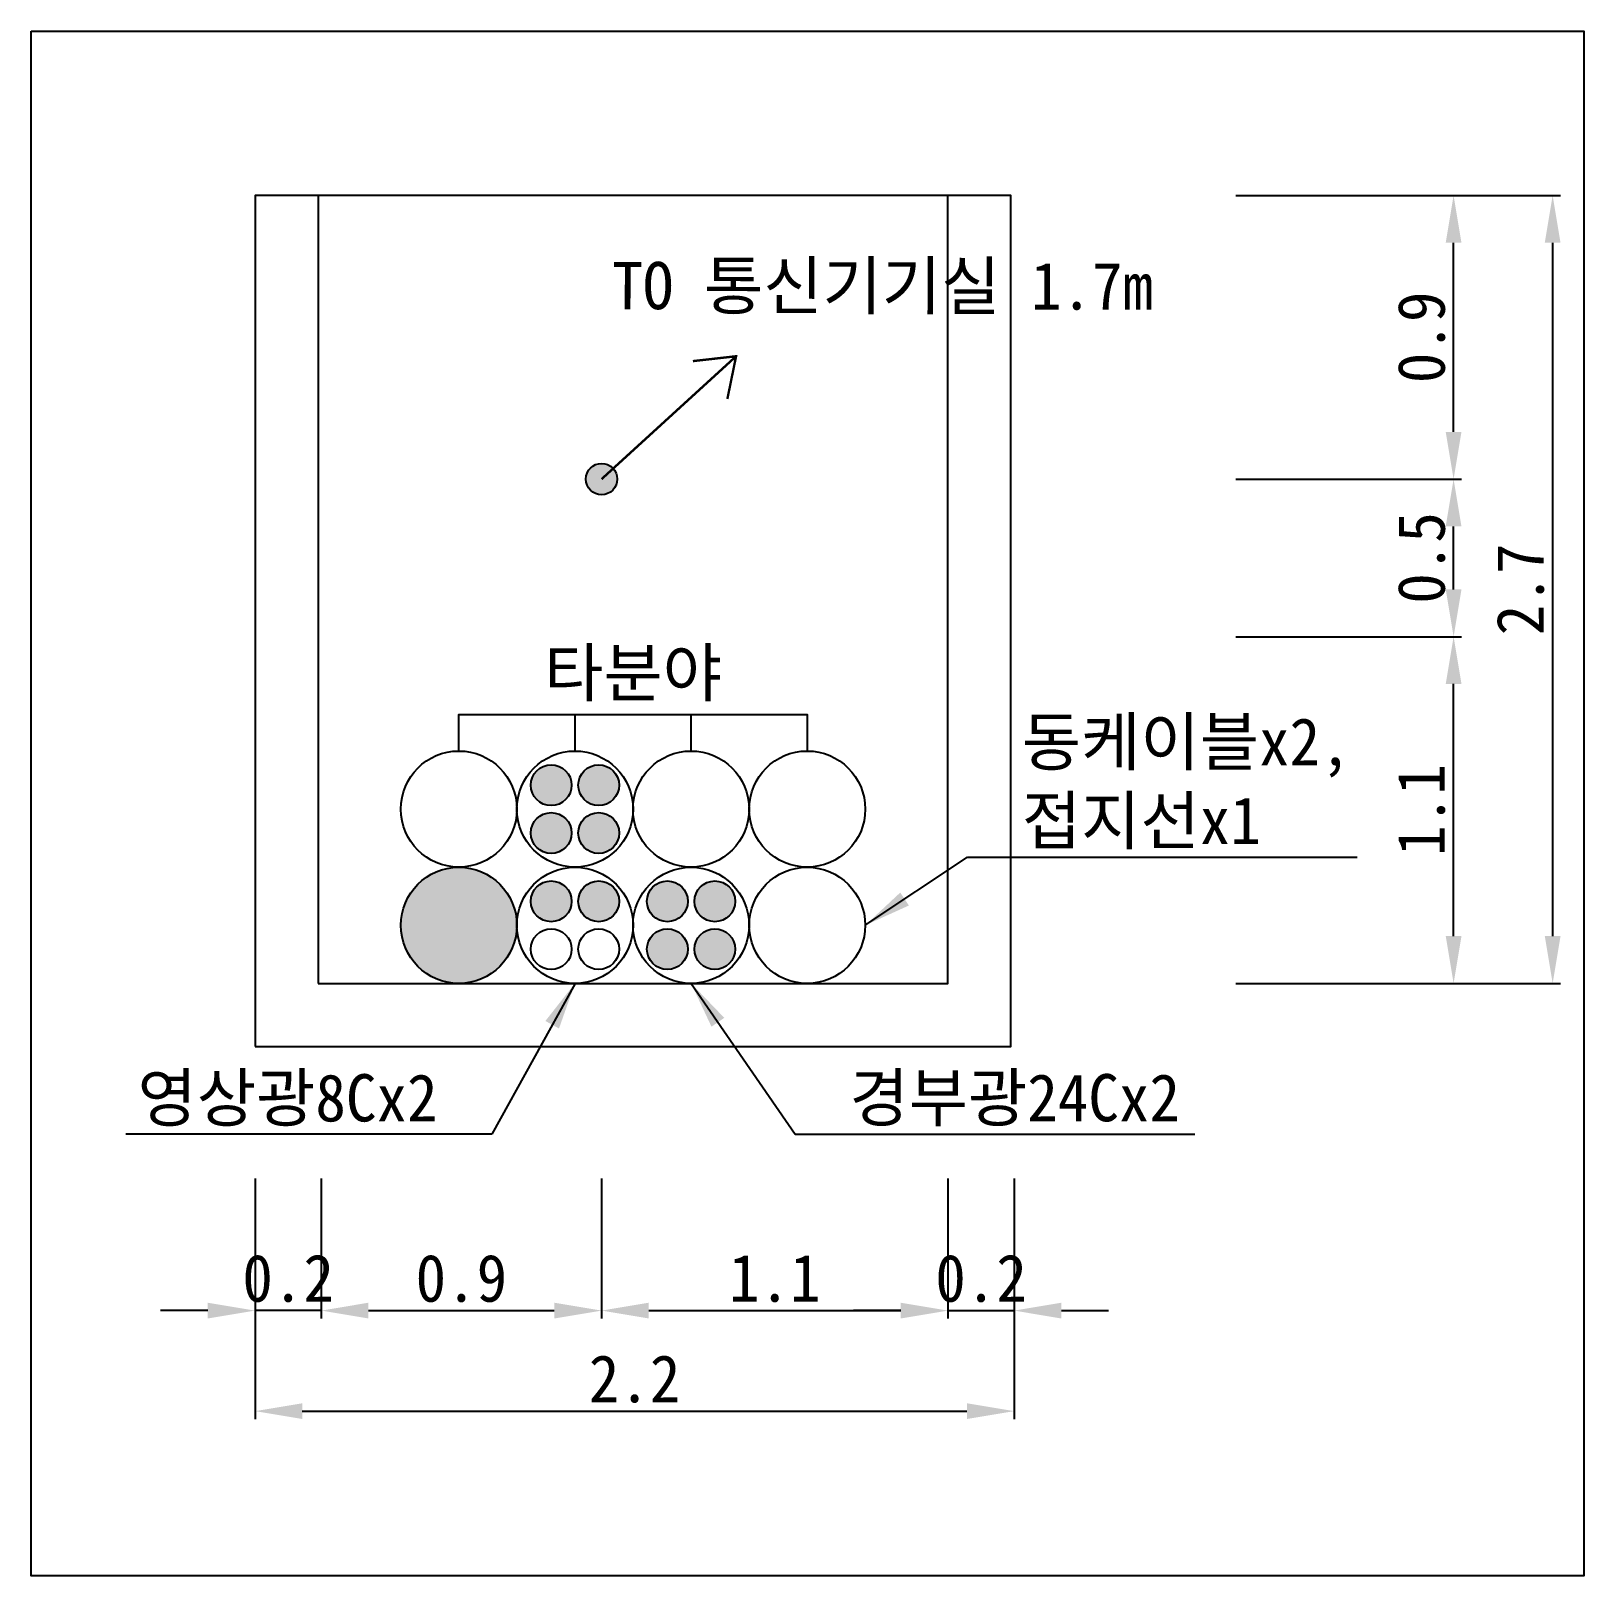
# Model space of a CAD drawing. Extents: x -137 to 172, y -7 to 127.
# Drawn here: x 152.23 to 171.95, y 27.06 to 46.66 of the extents above; entities that cross this region are included whole.
import ezdxf
from ezdxf.enums import TextEntityAlignment as Align

# ---------------------------------------------------------------- set-up
doc = ezdxf.new("R2010")
doc.units = 0
doc.set_wipeout_variables(frame=1)
doc.layers.get('Defpoints').update_dxf_attribs({"linetype": 'CONTINUOUS'})
doc.layers.add('TX-PAPR', color=2, linetype='CONTINUOUS', plot=False)
for name, color, linetype in [('TZ-DIMS', 1, 'CONTINUOUS'), ('TZ-LEAL', 1, 'CONTINUOUS'), ('TZ-LINE', 7, 'CONTINUOUS'), ('TZ-TEXT', 6, 'CONTINUOUS')]:
    doc.layers.add(name, color=color, linetype=linetype)
doc.styles.get("Standard").update_dxf_attribs({"font": 'GulimChe.ttf'})
doc.dimstyles.new('D200', dxfattribs={"dimscale": 0.2, "dimtxt": 3, "dimasz": 3, "dimexe": 0.5, "dimexo": 0.5, "dimgap": 0.5, "dimtad": 1, "dimdec": 0, "dimzin": 1, "dimdsep": 46, "dimlunit": 6, "dimtxsty": 'Standard', "dimcen": 1, "dimclrd": 1, "dimclre": 1, "dimclrt": 3, "dimadec": 0, "dimazin": 0, "dimtfac": 1, "dimtdec": 0, "dimtix": 1, "dimtmove": 2, "dimatfit": 3, "dimfxl": 0, "dimtvp": 2, "dimlwd": -1, "dimlwe": -1, "dimarcsym": 0})

# ---------------------------------------------------------------- blocks, each defined once
blk = doc.blocks.new('*D9')
at = {"layer": 'Defpoints', "color": 0}
for p in [(167.433, 38.977), (170.298, 38.977), (167.433, 34.577)]:
    blk.add_point(p, dxfattribs=at)
at = {"layer": 'TZ-LINE', "color": 1}
for p, q in [((167.533, 38.977), (170.398, 38.977)), ((170.298, 35.177), (170.298, 38.377)), ((167.533, 34.577), (170.398, 34.577))]:
    blk.add_line(p, q, dxfattribs=at)
for points in [[(170.198, 38.377), (170.398, 38.377), (170.298, 38.977)], [(170.198, 35.177), (170.398, 35.177), (170.298, 34.577)]]:
    blk.add_solid(points, dxfattribs=at)
at = {"layer": 'TZ-LINE', "color": 3, "insert": (169.89, 36.777), "char_height": 0.6, "attachment_point": 5, "rotation": 90}
blk.add_mtext('1.1', dxfattribs=at)
blk = doc.blocks.new('*D10')
at = {"layer": 'Defpoints', "color": 0}
for p in [(167.433, 40.977), (170.298, 40.977), (167.433, 38.977)]:
    blk.add_point(p, dxfattribs=at)
at = {"layer": 'TZ-LINE', "color": 1}
for p, q in [((167.533, 40.977), (170.398, 40.977)), ((170.298, 39.577), (170.298, 40.377)), ((167.533, 38.977), (170.398, 38.977))]:
    blk.add_line(p, q, dxfattribs=at)
for points in [[(170.198, 40.377), (170.398, 40.377), (170.298, 40.977)], [(170.198, 39.577), (170.398, 39.577), (170.298, 38.977)]]:
    blk.add_solid(points, dxfattribs=at)
at = {"layer": 'TZ-LINE', "color": 3, "insert": (169.891, 39.977), "char_height": 0.6, "attachment_point": 5, "rotation": 90}
blk.add_mtext('0.5', dxfattribs=at)
blk = doc.blocks.new('*D11')
at = {"layer": 'Defpoints', "color": 0}
for p in [(167.433, 44.577), (170.298, 44.577), (167.433, 40.977)]:
    blk.add_point(p, dxfattribs=at)
at = {"layer": 'TZ-LINE', "color": 1}
for p, q in [((167.533, 44.577), (170.398, 44.577)), ((170.298, 41.577), (170.298, 43.977)), ((167.533, 40.977), (170.398, 40.977))]:
    blk.add_line(p, q, dxfattribs=at)
for points in [[(170.198, 43.977), (170.398, 43.977), (170.298, 44.577)], [(170.198, 41.577), (170.398, 41.577), (170.298, 40.977)]]:
    blk.add_solid(points, dxfattribs=at)
at = {"layer": 'TZ-LINE', "color": 3, "insert": (169.891, 42.777), "char_height": 0.6, "attachment_point": 5, "rotation": 90}
blk.add_mtext('0.9', dxfattribs=at)
blk = doc.blocks.new('*D12')
at = {"layer": 'Defpoints', "color": 0}
for p in [(167.433, 44.577), (167.433, 34.577), (171.556, 34.577)]:
    blk.add_point(p, dxfattribs=at)
at = {"layer": 'TZ-LINE', "color": 1}
for p, q in [((167.533, 44.577), (171.656, 44.577)), ((171.556, 43.977), (171.556, 35.177)), ((167.533, 34.577), (171.656, 34.577))]:
    blk.add_line(p, q, dxfattribs=at)
for points in [[(171.456, 43.977), (171.656, 43.977), (171.556, 44.577)], [(171.456, 35.177), (171.656, 35.177), (171.556, 34.577)]]:
    blk.add_solid(points, dxfattribs=at)
at = {"layer": 'TZ-LINE', "color": 3, "insert": (171.148, 39.577), "char_height": 0.6, "attachment_point": 5, "rotation": 90}
blk.add_mtext('2.7', dxfattribs=at)
blk = doc.blocks.new('*D13')
at = {"layer": 'Defpoints', "color": 0}
for p in [(155.077, 32.198), (155.917, 32.198), (155.077, 30.423)]:
    blk.add_point(p, dxfattribs=at)
at = {"layer": 'TZ-LINE', "color": 1}
for p, q in [((155.077, 32.098), (155.077, 30.323)), ((155.917, 32.098), (155.917, 30.323)), ((154.477, 30.423), (153.877, 30.423)), ((155.917, 30.423), (155.077, 30.423)), ((156.517, 30.423), (157.117, 30.423))]:
    blk.add_line(p, q, dxfattribs=at)
for points in [[(154.477, 30.523), (154.477, 30.323), (155.077, 30.423)], [(156.517, 30.523), (156.517, 30.323), (155.917, 30.423)]]:
    blk.add_solid(points, dxfattribs=at)
at = {"layer": 'TZ-LINE', "color": 3, "insert": (155.497, 30.831), "char_height": 0.6, "attachment_point": 5}
blk.add_mtext('0.2', dxfattribs=at)
blk = doc.blocks.new('*D14')
at = {"layer": 'Defpoints', "color": 0}
for p in [(163.877, 32.198), (164.717, 32.198), (164.717, 30.423)]:
    blk.add_point(p, dxfattribs=at)
at = {"layer": 'TZ-LINE', "color": 1}
for p, q in [((163.877, 32.098), (163.877, 30.323)), ((164.717, 32.098), (164.717, 30.323)), ((163.277, 30.423), (162.677, 30.423)), ((163.877, 30.423), (164.717, 30.423)), ((165.317, 30.423), (165.917, 30.423))]:
    blk.add_line(p, q, dxfattribs=at)
for points in [[(163.277, 30.523), (163.277, 30.323), (163.877, 30.423)], [(165.317, 30.523), (165.317, 30.323), (164.717, 30.423)]]:
    blk.add_solid(points, dxfattribs=at)
at = {"layer": 'TZ-LINE', "color": 3, "insert": (164.297, 30.831), "char_height": 0.6, "attachment_point": 5}
blk.add_mtext('0.2', dxfattribs=at)
blk = doc.blocks.new('*D15')
at = {"layer": 'Defpoints', "color": 0}
for p in [(155.077, 32.198), (164.717, 32.198), (164.717, 29.147)]:
    blk.add_point(p, dxfattribs=at)
at = {"layer": 'TZ-LINE', "color": 1}
for p, q in [((155.077, 32.098), (155.077, 29.047)), ((164.717, 32.098), (164.717, 29.047)), ((155.677, 29.147), (164.117, 29.147))]:
    blk.add_line(p, q, dxfattribs=at)
for points in [[(155.677, 29.247), (155.677, 29.047), (155.077, 29.147)], [(164.117, 29.247), (164.117, 29.047), (164.717, 29.147)]]:
    blk.add_solid(points, dxfattribs=at)
at = {"layer": 'TZ-LINE', "color": 3, "insert": (159.897, 29.554), "char_height": 0.6, "attachment_point": 5}
blk.add_mtext('2.2', dxfattribs=at)
blk = doc.blocks.new('*D16')
at = {"layer": 'Defpoints', "color": 0}
for p in [(155.917, 32.198), (159.477, 32.198), (159.477, 30.423)]:
    blk.add_point(p, dxfattribs=at)
at = {"layer": 'TZ-LINE', "color": 1}
for p, q in [((155.917, 32.098), (155.917, 30.323)), ((159.477, 32.098), (159.477, 30.323)), ((156.517, 30.423), (158.877, 30.423))]:
    blk.add_line(p, q, dxfattribs=at)
for points in [[(156.517, 30.523), (156.517, 30.323), (155.917, 30.423)], [(158.877, 30.523), (158.877, 30.323), (159.477, 30.423)]]:
    blk.add_solid(points, dxfattribs=at)
at = {"layer": 'TZ-LINE', "color": 3, "insert": (157.697, 30.831), "char_height": 0.6, "attachment_point": 5}
blk.add_mtext('0.9', dxfattribs=at)
blk = doc.blocks.new('*D17')
at = {"layer": 'Defpoints', "color": 0}
for p in [(159.477, 32.198), (163.877, 32.198), (163.877, 30.423)]:
    blk.add_point(p, dxfattribs=at)
at = {"layer": 'TZ-LINE', "color": 1}
for p, q in [((159.477, 32.098), (159.477, 30.323)), ((163.877, 32.098), (163.877, 30.323)), ((160.077, 30.423), (163.277, 30.423))]:
    blk.add_line(p, q, dxfattribs=at)
for points in [[(160.077, 30.523), (160.077, 30.323), (159.477, 30.423)], [(163.277, 30.523), (163.277, 30.323), (163.877, 30.423)]]:
    blk.add_solid(points, dxfattribs=at)
at = {"layer": 'TZ-LINE', "color": 3, "insert": (161.677, 30.831), "char_height": 0.6, "attachment_point": 5}
blk.add_mtext('1.1', dxfattribs=at)

msp = doc.modelspace()

# ---------------------------------------------------------------- wipeouts: each hides what was drawn before it
msp.add_wipeout([(152.232, 46.664), (152.232, 27.055), (171.953, 27.055), (171.953, 46.664)]).dxf.layer = 'TX-PAPR'

# ---------------------------------------------------------------- next in the draw order: hatches: boundary and pattern name
at = {"layer": 'TZ-LINE'}
h = msp.add_hatch(color=256, dxfattribs=at)
h.dxf.hatch_style = 1
h.paths.add_polyline_path([(159.277, 40.977, 1), (159.677, 40.977, 1)])
h = msp.add_hatch(color=256, dxfattribs=at)
h.dxf.hatch_style = 1
h.paths.add_polyline_path([(158.58, 37.092, -1), (159.097, 37.092, -1)])
h = msp.add_hatch(color=256, dxfattribs=at)
h.dxf.hatch_style = 1
h.paths.add_polyline_path([(159.7, 37.092, 1), (159.182, 37.092, 1)])
h = msp.add_hatch(color=256, dxfattribs=at)
h.dxf.hatch_style = 1
h.paths.add_polyline_path([(159.097, 36.485, 1), (158.58, 36.485, 1)])
h = msp.add_hatch(color=256, dxfattribs=at)
h.dxf.hatch_style = 1
h.paths.add_polyline_path([(159.7, 36.485, -1), (159.182, 36.485, -1)])
at = {"layer": 'TZ-LINE', "ltscale": 2}
h = msp.add_hatch(color=256, dxfattribs=at)
h.dxf.hatch_style = 1
h.paths.add_polyline_path([(158.402, 35.314, 1), (156.928, 35.314, 1)])
at = {"layer": 'TZ-LINE'}
h = msp.add_hatch(color=256, dxfattribs=at)
h.dxf.hatch_style = 1
h.paths.add_polyline_path([(158.58, 35.618, -1), (159.097, 35.618, -1)])
h = msp.add_hatch(color=256, dxfattribs=at)
h.dxf.hatch_style = 1
h.paths.add_polyline_path([(159.7, 35.618, 1), (159.182, 35.618, 1)])
h = msp.add_hatch(color=256, dxfattribs=at)
h.dxf.hatch_style = 1
h.paths.add_polyline_path([(160.054, 35.618, -1), (160.572, 35.618, -1)])
h = msp.add_hatch(color=256, dxfattribs=at)
h.dxf.hatch_style = 1
h.paths.add_polyline_path([(161.174, 35.618, 1), (160.657, 35.618, 1)])
h = msp.add_hatch(color=256, dxfattribs=at)
h.dxf.hatch_style = 1
h.paths.add_polyline_path([(160.572, 35.011, 1), (160.054, 35.011, 1)])
h = msp.add_hatch(color=256, dxfattribs=at)
h.dxf.hatch_style = 1
h.paths.add_polyline_path([(161.174, 35.011, -1), (160.657, 35.011, -1)])

# ---------------------------------------------------------------- next in the draw order: linework, layer by layer
at = {"layer": 'TZ-LEAL'}
for points in [[(157.665, 37.526), (157.665, 37.988), (162.089, 37.988), (162.089, 37.526)], [(159.14, 37.526), (159.14, 37.988)], [(160.614, 37.526), (160.614, 37.988)]]:
    msp.add_lwpolyline(points, dxfattribs=at)
at = {"layer": 'TZ-LINE'}
for points in [[(155.077, 33.777), (164.677, 33.777), (164.677, 44.577), (155.077, 44.577)], [(155.877, 34.577), (163.877, 34.577), (163.877, 44.577), (155.877, 44.577)]]:
    msp.add_lwpolyline(points, close=True, dxfattribs=at)
at = {"layer": 'TZ-LINE', "const_width": 0.03}
for points in [[(159.477, 40.977), (161.186, 42.537)], [(160.637, 42.475), (161.186, 42.537), (161.075, 41.995)]]:
    msp.add_lwpolyline(points, dxfattribs=at)
at = {"layer": 'TZ-LINE'}
msp.add_circle((159.477, 40.977), 0.2, dxfattribs=at)
at = {"layer": 'TZ-LINE', "ltscale": 2}
for centre, radius in [((157.665, 36.789), 0.737), ((159.14, 36.789), 0.737), ((160.614, 36.789), 0.737), ((162.089, 36.789), 0.737), ((158.838, 37.092), 0.259), ((159.441, 37.092), 0.259), ((158.838, 36.485), 0.259), ((159.441, 36.485), 0.259), ((157.665, 35.314), 0.737), ((159.14, 35.314), 0.737), ((160.614, 35.314), 0.737), ((162.089, 35.314), 0.737), ((158.838, 35.618), 0.259), ((159.441, 35.618), 0.259), ((160.313, 35.618), 0.259), ((160.916, 35.618), 0.259), ((158.838, 35.011), 0.259), ((159.441, 35.011), 0.259), ((160.313, 35.011), 0.259), ((160.916, 35.011), 0.259)]:
    msp.add_circle(centre, radius, dxfattribs=at)
at = {"layer": 'TZ-TEXT'}
msp.add_lwpolyline([(152.232, 46.664), (171.953, 46.664), (171.953, 27.055), (152.232, 27.055)], close=True, dxfattribs=at)

# ---------------------------------------------------------------- next in the draw order: texts
at = {"layer": 'TZ-DIMS', "char_height": 0.6}
for s, insert, attachment_point in [('타분야', (159.877, 38.487), 5), ('동케이블x2,\\P접지선x1', (164.815, 36.28), 7), ('영상광8Cx2', (157.394, 32.762), 9), ('경부광24Cx2', (162.625, 32.762), 7)]:
    msp.add_mtext(s, dxfattribs=dict(at, insert=insert, attachment_point=attachment_point))
at = {"layer": 'TZ-TEXT'}
msp.add_text('TO 통신기기실 1.7m', height=0.6, rotation=359.9482, dxfattribs=at).set_placement((163.048, 43.438, 0), align=Align.MIDDLE)

# ---------------------------------------------------------------- next in the draw order: dimensions: what is measured, and where the dimension line sits
at = {"layer": 'TZ-LINE'}
for base, p1, p2, text, picture, middle in [((170.298, 44.577), (167.433, 40.977), (167.433, 44.577), '0.9', '*D11', (169.891, 42.777)), ((171.556, 34.577), (167.433, 44.577), (167.433, 34.577), '2.7', '*D12', (171.148, 39.577)), ((170.298, 40.977), (167.433, 38.977), (167.433, 40.977), '0.5', '*D10', (169.891, 39.977)), ((170.298, 38.977), (167.433, 34.577), (167.433, 38.977), '1.1', '*D9', (169.89, 36.777))]:
    dim = msp.add_linear_dim(base=base, p1=p1, p2=p2, angle=90, text=text, dimstyle='D200', dxfattribs=at)
    dim.commit()
    dim.dimension.update_dxf_attribs({"geometry": picture, "text_midpoint": middle})
for base, p1, p2, text, picture, middle in [((155.077, 30.423), (155.917, 32.198), (155.077, 32.198), '0.2', '*D13', (155.497, 30.831)), ((164.717, 29.147), (155.077, 32.198), (164.717, 32.198), '2.2', '*D15', (159.897, 29.554)), ((159.477, 30.423), (155.917, 32.198), (159.477, 32.198), '0.9', '*D16', (157.697, 30.831)), ((163.877, 30.423), (159.477, 32.198), (163.877, 32.198), '1.1', '*D17', (161.677, 30.831)), ((164.717, 30.423), (163.877, 32.198), (164.717, 32.198), '0.2', '*D14', (164.297, 30.831))]:
    dim = msp.add_linear_dim(base=base, p1=p1, p2=p2, text=text, dimstyle='D200', dxfattribs=at)
    dim.commit()
    dim.dimension.update_dxf_attribs({"geometry": picture, "text_midpoint": middle})

# ---------------------------------------------------------------- next in the draw order: leaders
at = {"layer": 'TZ-DIMS', "annotation_type": 0, "has_hookline": 1}
for points, hookline_direction, text_width in [([(162.826, 35.314), (164.124, 36.18), (164.715, 36.18)], 0, 4.258), ([(159.14, 34.577), (158.084, 32.662), (157.494, 32.662)], 1, 3.959), ([(160.614, 34.577), (161.935, 32.662), (162.525, 32.662)], 0, 4.385)]:
    msp.add_leader(points, dimstyle='D200', dxfattribs=dict(at, hookline_direction=hookline_direction, text_width=text_width))

doc.saveas('drawing.dxf')
